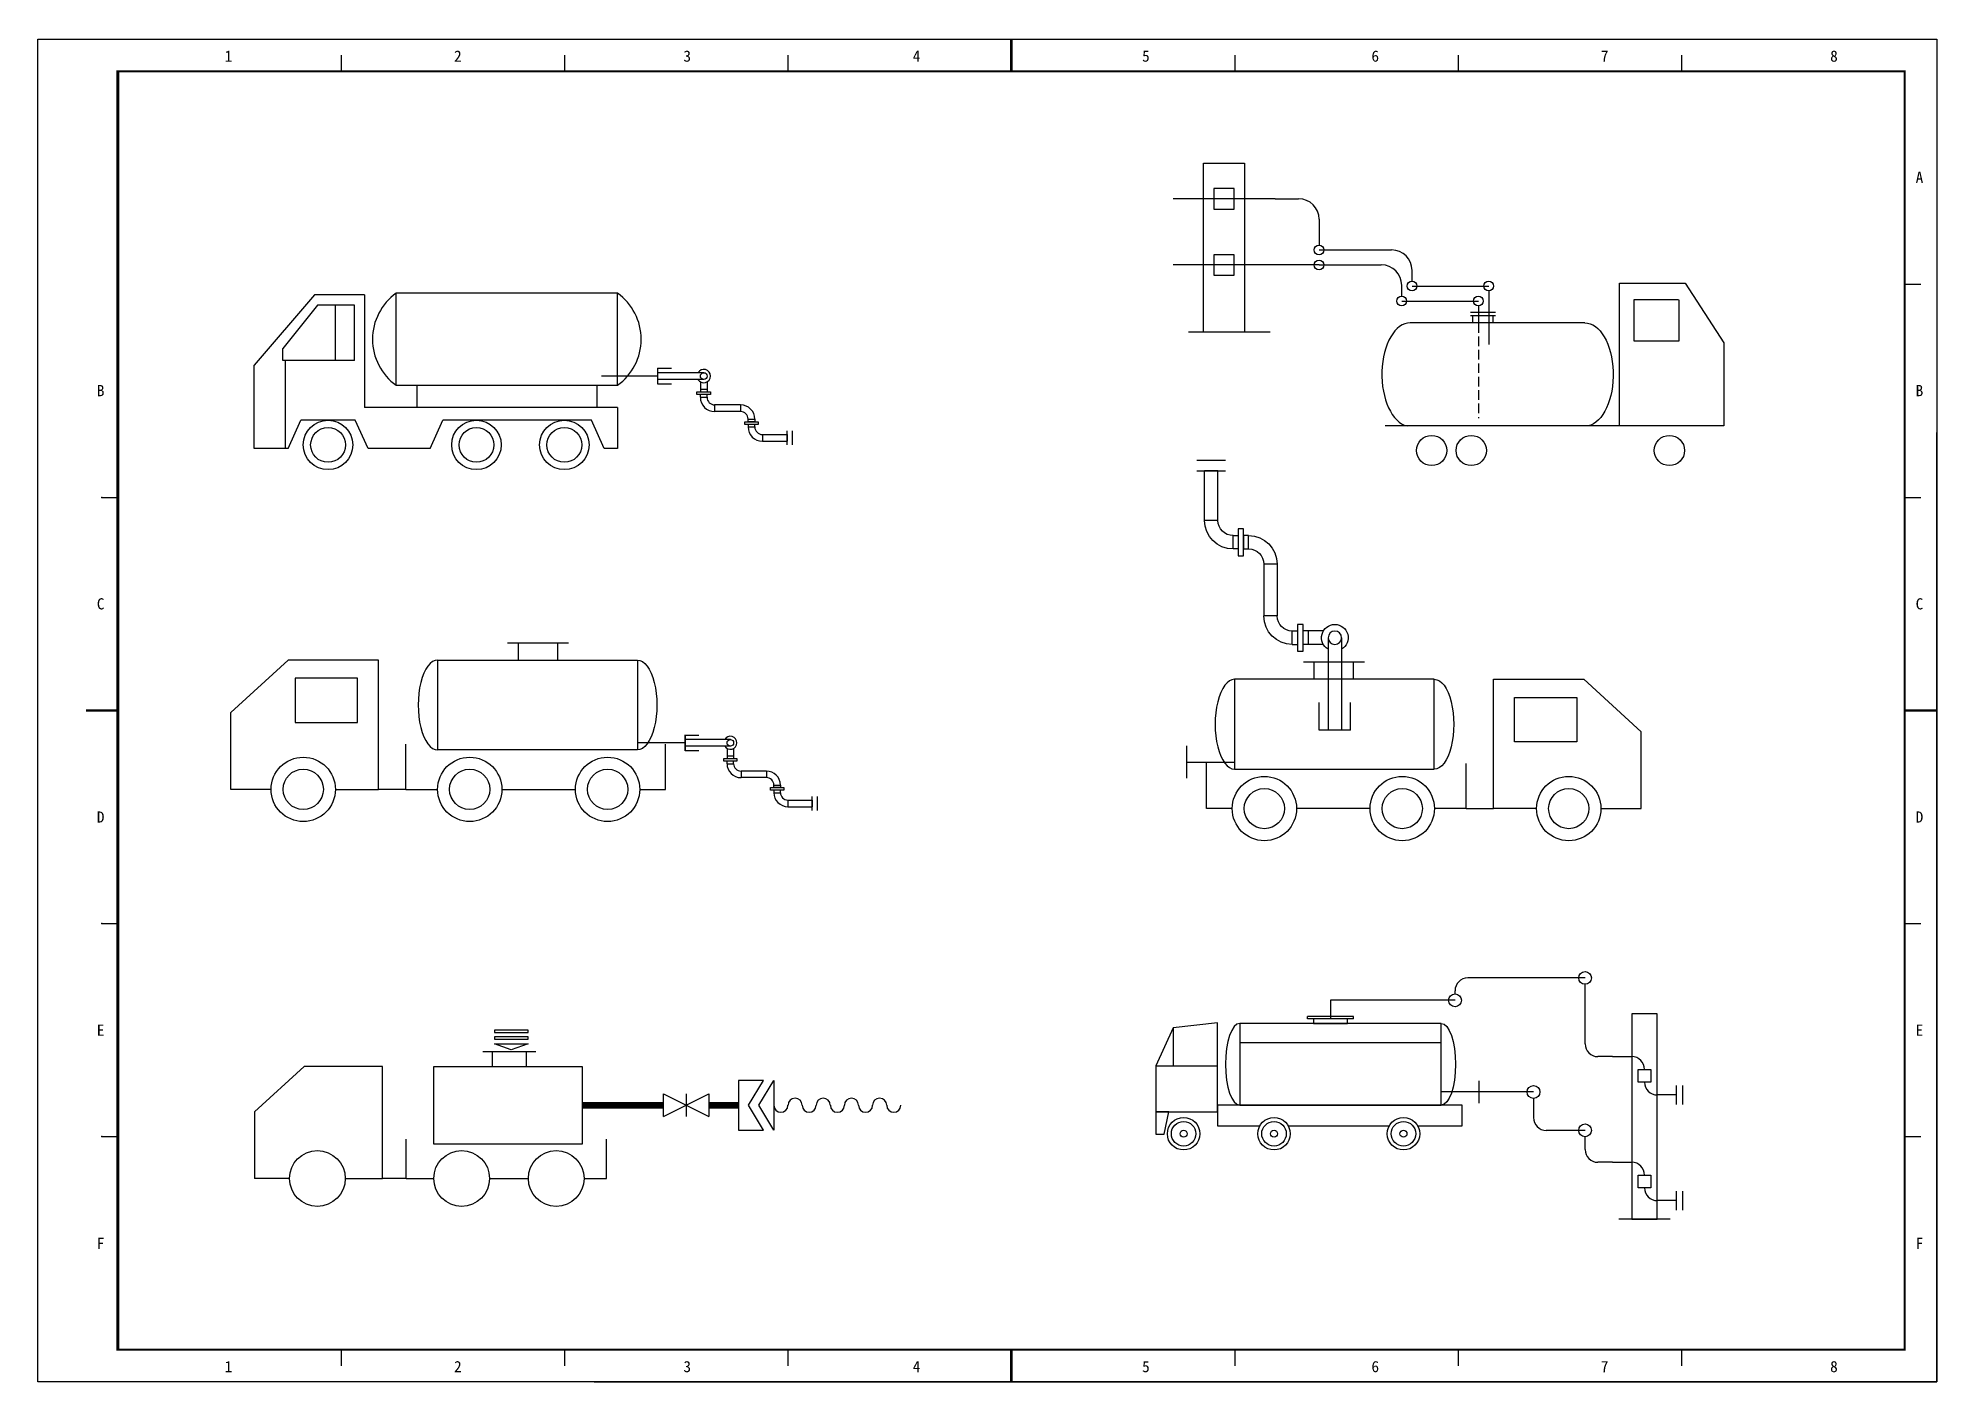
# Model space of a CAD drawing. Header units: millimetres. Extents: x 9671 to 25689, y -17516 to -2951.
# Drawn here: x 22345.4 to 22642.6, y -5527.3 to -5316.9 of the extents above; entities that cross this region are included whole.
import ezdxf

# ---------------------------------------------------------------- set-up
doc = ezdxf.new("R2010")
doc.units = ezdxf.units.MM
doc.linetypes.add('DASH', pattern=[0.35, 0.25, -0.1])
for name, color, linetype in [('A', 2, 'Continuous'), ('DIM', 3, 'Continuous'), ('PUB_TITLE', 4, 'Continuous'), ('sb', 2, 'Continuous'), ('SB_LC', 2, 'Continuous'), ('主物料', 11, 'Continuous'), ('主物料线', 2, 'Continuous'), ('图层1', 1, 'Continuous'), ('阀门', 7, 'Continuous')]:
    doc.layers.add(name, color=color, linetype=linetype)
doc.layers.add('港化设备', color=7, linetype='Continuous', lineweight=25)
doc.layers.add('设备', color=4, linetype='Continuous', lineweight=30)
doc.styles.add('QSDI', font='SimSun.ttf', dxfattribs={"width": 0.8})

# ---------------------------------------------------------------- blocks, each defined once
blk = doc.blocks.new('A$C5EF8455B')
at = {"layer": '阀门', "color": 3}
for p, q in [((0, -0.5), (0, 2.5)), ((0, 2.5), (6, -0.5)), ((0, -0.5), (6, 2.5)), ((3, 2.5), (3, -0.5)), ((6, 2.5), (6, -0.5))]:
    blk.add_line(p, q, dxfattribs=at)
blk = doc.blocks.new('A$C7D1F4FA8')
at = {"color": 1, "linetype": 'Continuous', "ltscale": 200}
for p, q in [((0, 15.02), (2.71, 15.02)), ((0, 15.02), (0, 11.94)), ((9.03, 14.14), (0, 14.14)), ((9.03, 12.82), (0, 12.82)), ((0, 11.94), (2.71, 11.94)), ((8.37, 12.36), (8.37, 10.37)), ((9.69, 12.36), (9.69, 10.37)), ((8.37, 10.89), (9.69, 10.89)), ((8.37, 10.37), (9.69, 10.37)), ((8.37, 9.32), (8.37, 9.84)), ((8.37, 9.32), (9.69, 9.32)), ((9.69, 9.32), (9.69, 9.84)), ((16.23, 7.84), (11.16, 7.84)), ((11.16, 7.84), (11.16, 6.53)), ((16.23, 7.84), (16.23, 6.53)), ((16.23, 6.53), (11.16, 6.53)), ((17.71, 5.05), (19.02, 5.05)), ((17.71, 4.55), (17.71, 5.05)), ((19.02, 4.55), (17.71, 4.55)), ((17.71, 4.02), (17.71, 3.53)), ((19.02, 5.05), (19.02, 4.55)), ((19.02, 3.53), (19.02, 4.02)), ((17.71, 3.53), (19.02, 3.53)), ((20.5, 2.05), (20.5, 0.74)), ((20.5, 2.05), (25.36, 2.05)), ((25.36, 0), (25.36, 2.79)), ((25.36, 2.05), (25.36, 0.74)), ((26.39, 0), (26.39, 2.79)), ((20.5, 0.74), (25.36, 0.74))]:
    blk.add_line(p, q, dxfattribs=at)
for points in [[(7.71, 10.37), (10.34, 10.37), (10.34, 9.84), (7.71, 9.84)], [(17.05, 4.55), (19.68, 4.55), (19.68, 4.02), (17.05, 4.02)]]:
    blk.add_lwpolyline(points, close=True, dxfattribs=at)
blk.add_circle((9.03, 13.48), 0.657, dxfattribs=at)
for centre, radius, start, end in [((9.03, 13.48), 1.3, 210.3811, 149.6189), ((11.16, 9.32), 2.79, 180, 270), ((11.16, 9.32), 1.48, 180, 270), ((16.23, 5.05), 2.79, 360, 90), ((16.23, 5.05), 1.48, 0, 90), ((20.5, 3.53), 2.79, 180, 270), ((20.5, 3.53), 1.48, 180, 270)]:
    blk.add_arc(centre, radius, start, end, dxfattribs=at)
blk = doc.blocks.new('2#图框，横')
for p, q in [((7777.69, 0), (7777.69, 420)), ((7777.69, 420), (8371.69, 420)), ((8371.69, 420), (8371.69, 0)), ((7872.57, 415), (7872.57, 410)), ((7942.44, 415), (7942.44, 410)), ((8012.32, 415), (8012.32, 410)), ((8152.07, 415), (8152.07, 410)), ((8221.94, 415), (8221.94, 410)), ((8291.82, 415), (8291.82, 410)), ((8361.69, 343.33), (8366.69, 343.33)), ((8371.69, 0), (8371.69, 297)), ((7797.69, 276.67), (7802.69, 276.67)), ((8361.69, 276.67), (8366.69, 276.67)), ((7797.69, 143.33), (7802.69, 143.33)), ((8361.69, 143.33), (8366.69, 143.33)), ((7797.69, 76.67), (7802.69, 76.67)), ((8361.69, 76.67), (8366.69, 76.67)), ((7872.57, 10), (7872.57, 5)), ((7942.44, 10), (7942.44, 5)), ((8012.32, 10), (8012.32, 5)), ((8152.07, 10), (8152.07, 5)), ((8221.94, 10), (8221.94, 5)), ((8291.82, 10), (8291.82, 5)), ((8371.69, 0), (7777.69, 0)), ((7951.69, 0), (8371.69, 0))]:
    blk.add_line(p, q)
for points, const_width in [([(8082.19, 410), (8082.19, 420)], 0.8), ([(8082.19, 410), (8082.19, 420)], 0.5), ([(7802.69, 210), (7792.69, 210)], 0.8), ([(7792.69, 210), (7802.69, 210)], 0.5), ([(8361.69, 210), (8371.69, 210)], 0.8), ([(8361.69, 210), (8371.69, 210)], 0.5), ([(8082.19, 10), (8082.19, 0)], 0.8), ([(8082.19, 10), (8082.19, 0)], 0.5)]:
    blk.add_lwpolyline(points, dxfattribs=dict(const_width=const_width))
blk.add_lwpolyline([(7802.69, 10, 1, 1, 0), (7802.69, 410, 0.6, 0.6, 0), (8361.69, 410, 0.6, 0.6, 0), (8361.69, 10, 0.6, 0.6, 0)], format="xyseb", close=True)
for p in [(7797.69, 276.67), (7797.69, 210), (7797.69, 143.33), (7797.69, 76.67)]:
    blk.add_point(p)
at = {"style": 'QSDI'}
for s, p in [('1', (7836.11, 412.98)), ('2', (7907.86, 412.98)), ('3', (7979.61, 412.98)), ('4', (8051.36, 412.98)), ('5', (8123.11, 412.98)), ('6', (8194.86, 412.98)), ('7', (8266.61, 412.98)), ('8', (8338.36, 412.98)), ('A', (8365.11, 375.02)), ('B', (7796.11, 308.32)), ('B', (8365.11, 308.32)), ('C', (7796.11, 241.62)), ('C', (8365.11, 241.62)), ('D', (7796.11, 174.92)), ('D', (8365.11, 174.92)), ('E', (7796.11, 108.22)), ('E', (8365.11, 108.22)), ('F', (7796.11, 41.52)), ('F', (8365.11, 41.52)), ('1', (7836.11, 2.98)), ('2', (7907.86, 2.98)), ('3', (7979.61, 2.98)), ('4', (8051.36, 2.98)), ('5', (8123.11, 2.98)), ('6', (8194.86, 2.98)), ('7', (8266.61, 2.98)), ('8', (8338.36, 2.98))]:
    blk.add_text(s, height=3.5, dxfattribs=at).set_placement(p)

msp = doc.modelspace()

# ---------------------------------------------------------------- linework, layer by layer
at = {"layer": 'A', "color": 2, "lineweight": -3}
for p, q in [((22592.79, -5364.77), (22592.79, -5355.26)), ((22592.79, -5355.26), (22603.1, -5355.26)), ((22603.1, -5355.26), (22609.12, -5364.61)), ((22602.04, -5357.88), (22595.06, -5357.88)), ((22595.06, -5357.88), (22595.06, -5364.32)), ((22602.13, -5364.32), (22602.13, -5357.88)), ((22587.38, -5361.47), (22560.09, -5361.47)), ((22573.39, -5359.88), (22569.52, -5359.88)), ((22573.39, -5360.38), (22569.52, -5360.38)), ((22569.86, -5361.47), (22569.86, -5360.38)), ((22573.04, -5361.47), (22573.04, -5360.38)), ((22595.06, -5364.32), (22602.13, -5364.32)), ((22592.79, -5377.6), (22592.79, -5364.61)), ((22609.12, -5364.61), (22609.12, -5377.6)), ((22609.12, -5377.6), (22592.79, -5377.6))]:
    msp.add_line(p, q, dxfattribs=at)
for centre, major_axis, ratio, start_param, end_param in [((22560.09, -5369.56), (0, 8.09), 0.54983, 0, 3.02695), ((22563.43, -5381.45), (-1.67, 1.67), 1, 3.926991, 10.210176), ((22569.62, -5381.45), (-1.67, 1.67), 1, 3.926991, 10.210176), ((22600.62, -5381.45), (-1.67, 1.67), 1, 3.926991, 10.210176)]:
    msp.add_ellipse(centre, major_axis=major_axis, ratio=ratio, start_param=start_param, end_param=end_param, dxfattribs=at)
at = {"layer": 'A', "color": 2, "lineweight": -3, "extrusion": (0, 0, -1)}
msp.add_ellipse((22587.38, -5369.56), major_axis=(0, 8.09), ratio=0.54983, start_param=0, end_param=3.02695, dxfattribs=at)
at = {"layer": 'DIM', "color": 2}
for points in [[(22416.82, -5472.51), (22422.1, -5472.51), (22422.1, -5472.11), (22416.82, -5472.11)], [(22416.82, -5473.56), (22422.1, -5473.56), (22422.1, -5473.16), (22416.82, -5473.16)], [(22416.82, -5474.29), (22422.1, -5474.29), (22419.46, -5475.22)]]:
    msp.add_lwpolyline(points, close=True, dxfattribs=at)
at = {"layer": 'DIM', "color": 1}
for points in [[(22458.89, -5479.98), (22454.99, -5479.98), (22454.99, -5487.78), (22458.89, -5487.78), (22456.55, -5483.88)], [(22460.54, -5479.98), (22460.54, -5487.78), (22458.2, -5483.88)]]:
    msp.add_lwpolyline(points, close=True, dxfattribs=at)
for centre, start, end in [((22463.85, -5483.88), 0, 180), ((22468.26, -5483.88), 0, 180), ((22472.67, -5483.88), 360, 180), ((22477.08, -5483.88), 0, 180), ((22461.64, -5483.88), 180, 0), ((22466.06, -5483.88), 180, 0), ((22470.47, -5483.88), 180, 0), ((22474.88, -5483.88), 180, 0), ((22479.29, -5483.88), 180, 0)]:
    msp.add_arc(centre, 1.1, start, end, dxfattribs=at)
at = {"layer": 'PUB_TITLE', "color": 1}
msp.add_line((22454.99, -5483.88), (22452.16, -5483.88), dxfattribs=at)
at = {"layer": 'sb', "color": 4}
msp.add_line((22442.34, -5369.81), (22433.55, -5369.81), dxfattribs=at)
at = {"layer": 'SB_LC', "color": 1}
msp.add_line((22547.6, -5467.46), (22547.6, -5470.37), dxfattribs=at)
at = {"layer": 'SB_LC'}
for p, q in [((22551.19, -5469.97), (22544.02, -5469.97)), ((22544.02, -5470.37), (22544.02, -5469.97)), ((22551.19, -5470.37), (22544.02, -5470.37)), ((22544.95, -5470.37), (22544.95, -5471.08)), ((22544.95, -5471.08), (22550.25, -5471.08)), ((22550.25, -5471.08), (22550.25, -5470.37)), ((22551.19, -5470.37), (22551.19, -5469.97)), ((22522.99, -5471.79), (22520.28, -5477.73)), ((22522.99, -5471.79), (22522.99, -5477.73)), ((22564.91, -5474.13), (22533.42, -5474.13)), ((22520.28, -5477.73), (22529.93, -5477.73)), ((22570.8, -5480.05), (22570.8, -5483.55)), ((22570.8, -5481.8), (22564.91, -5481.8)), ((22568.22, -5483.84), (22529.93, -5483.84)), ((22529.93, -5483.84), (22529.93, -5487.12)), ((22568.22, -5487.12), (22568.22, -5483.84)), ((22529.93, -5487.12), (22536.53, -5487.12)), ((22541.01, -5487.12), (22556.77, -5487.12)), ((22561.26, -5487.12), (22568.22, -5487.12))]:
    msp.add_line(p, q, dxfattribs=at)
at = {"layer": 'SB_LC', "color": 2}
for p, q in [((22415.02, -5475.46), (22423.31, -5475.46)), ((22416.5, -5477.79), (22416.5, -5475.46)), ((22421.85, -5477.79), (22421.85, -5475.46)), ((22379.3, -5484.92), (22387.09, -5477.79)), ((22403.04, -5495.33), (22403.04, -5489.19)), ((22434.34, -5495.33), (22434.34, -5489.18)), ((22384.78, -5495.33), (22379.3, -5495.33)), ((22403.04, -5495.33), (22399.33, -5495.33)), ((22403.04, -5495.33), (22407.35, -5495.33)), ((22416.06, -5495.33), (22422.14, -5495.33)), ((22430.85, -5495.33), (22434.34, -5495.33))]:
    msp.add_line(p, q, dxfattribs=at)
at = {"layer": 'SB_LC'}
msp.add_lwpolyline([(22520.28, -5477.73), (22520.28, -5484.9), (22529.93, -5484.9), (22529.93, -5471), (22522.99, -5471.79)], dxfattribs=at)
for points in [[(22564.91, -5471.08), (22533.42, -5471.08), (22533.42, -5483.84), (22564.91, -5483.84)], [(22522.34, -5484.9), (22520.28, -5484.9), (22520.28, -5488.38), (22521.58, -5488.38)]]:
    msp.add_lwpolyline(points, close=True, dxfattribs=at)
at = {"layer": 'SB_LC', "color": 2}
for points in [[(22393.49, -5495.33), (22399.33, -5495.33), (22399.33, -5477.79), (22387.09, -5477.79)], [(22379.3, -5484.92), (22379.3, -5495.33)]]:
    msp.add_lwpolyline(points, dxfattribs=at)
msp.add_lwpolyline([(22430.54, -5489.98), (22407.36, -5489.98), (22407.36, -5477.79), (22430.54, -5477.79)], close=True, dxfattribs=at)
at = {"layer": 'SB_LC'}
for centre, radius in [((22524.63, -5488.33), 2.54), ((22538.77, -5488.33), 2.54), ((22559.02, -5488.33), 2.54), ((22524.63, -5488.33), 1.92), ((22524.63, -5488.33), 0.548), ((22538.77, -5488.33), 1.92), ((22538.77, -5488.33), 0.548), ((22559.02, -5488.33), 1.92), ((22559.02, -5488.33), 0.548)]:
    msp.add_circle(centre, radius, dxfattribs=at)
at = {"layer": 'SB_LC', "color": 2}
for centre in [(22389.13, -5495.33), (22411.7, -5495.33), (22426.49, -5495.33)]:
    msp.add_circle(centre, 4.36, dxfattribs=at)
at = {"layer": 'SB_LC'}
msp.add_ellipse((22533.42, -5477.46), major_axis=(0, -6.38), ratio=0.354043, start_param=3.141593, end_param=6.283185, dxfattribs=at)
at = {"layer": 'SB_LC', "extrusion": (0, 0, -1)}
msp.add_ellipse((22564.91, -5477.46), major_axis=(0, -6.38), ratio=0.354043, start_param=3.141593, end_param=6.283185, dxfattribs=at)
at = {"layer": '主物料', "color": 2, "const_width": 1.04}
msp.add_lwpolyline([(22443.29, -5483.88), (22430.54, -5483.88)], dxfattribs=at)
at = {"layer": '主物料', "color": 1, "const_width": 1.04}
msp.add_lwpolyline([(22454.99, -5483.88), (22450.38, -5483.88)], dxfattribs=at)
at = {"layer": '主物料线', "color": 2, "lineweight": -3, "ltscale": 6}
msp.add_line((22592.79, -5377.6), (22556.17, -5377.6), dxfattribs=at)
at = {"layer": '图层1', "color": 1}
for p, q in [((22587.43, -5463.96), (22569.08, -5463.96)), ((22587.43, -5474.27), (22587.43, -5464.96)), ((22567.08, -5467.46), (22547.6, -5467.46)), ((22567.08, -5466.46), (22567.08, -5465.96)), ((22598.72, -5469.58), (22594.72, -5469.58)), ((22591.72, -5476.27), (22589.43, -5476.27)), ((22591.72, -5476.27), (22594.72, -5476.27)), ((22579.36, -5481.8), (22570.8, -5481.8)), ((22579.36, -5482.8), (22579.36, -5485.8)), ((22601.72, -5482.27), (22598.72, -5482.27)), ((22601.72, -5483.77), (22601.72, -5480.77)), ((22602.72, -5483.77), (22602.72, -5480.77)), ((22587.43, -5487.8), (22581.36, -5487.8)), ((22587.43, -5490.8), (22587.43, -5488.8)), ((22591.72, -5492.8), (22589.43, -5492.8)), ((22591.72, -5492.8), (22594.72, -5492.8)), ((22601.71, -5500.3), (22601.71, -5497.3)), ((22602.71, -5500.3), (22602.71, -5497.3)), ((22601.72, -5498.8), (22598.72, -5498.8)), ((22600.72, -5501.69), (22592.72, -5501.69))]:
    msp.add_line(p, q, dxfattribs=at)
msp.add_lwpolyline([(22594.72, -5469.58), (22594.72, -5501.69), (22598.72, -5501.69), (22598.72, -5469.58)], dxfattribs=at)
for points in [[(22597.72, -5478.27), (22597.72, -5480.27), (22595.72, -5480.27), (22595.72, -5478.27)], [(22597.72, -5494.8), (22597.72, -5496.8), (22595.72, -5496.8), (22595.72, -5494.8)]]:
    msp.add_lwpolyline(points, close=True, dxfattribs=at)
for centre in [(22587.43, -5463.96), (22567.08, -5467.46), (22579.36, -5481.8), (22587.43, -5487.8)]:
    msp.add_circle(centre, 1, dxfattribs=at)
for centre, start, end in [((22569.08, -5465.96), 90, 180), ((22589.43, -5474.27), 180, 270), ((22594.72, -5478.27), 0, 90), ((22598.72, -5480.27), 180, 270), ((22581.36, -5485.8), 180, 270), ((22589.43, -5490.8), 180, 270), ((22594.72, -5494.8), 0, 90), ((22598.72, -5496.8), 180, 270)]:
    msp.add_arc(centre, 2, start, end, dxfattribs=at)
at = {"layer": '港化设备', "color": 1, "lineweight": -3}
for p, q in [((22538.96, -5342.08), (22522.97, -5342.08)), ((22545.82, -5345.28), (22545.82, -5349.31)), ((22560.36, -5354.96), (22560.36, -5353.28)), ((22558.74, -5357.3), (22558.74, -5355.62))]:
    msp.add_line(p, q, dxfattribs=at)
at = {"layer": '港化设备', "color": 1, "lineweight": -3, "ltscale": 6}
for p, q in [((22538.96, -5342.08), (22542.62, -5342.08)), ((22545.82, -5352.42), (22522.97, -5352.42)), ((22545.82, -5350.08), (22557.16, -5350.08)), ((22545.82, -5352.42), (22555.54, -5352.42)), ((22558.74, -5358.07), (22570.74, -5358.07)), ((22560.36, -5355.72), (22572.36, -5355.72)), ((22572.36, -5356.48), (22572.36, -5364.86)), ((22570.74, -5358.83), (22570.74, -5361.74)), ((22525.37, -5362.87), (22538.17, -5362.87))]:
    msp.add_line(p, q, dxfattribs=at)
at = {"layer": '港化设备', "color": 1, "linetype": 'DASH', "lineweight": -3, "ltscale": 6}
msp.add_line((22570.74, -5361.52), (22570.74, -5376.4), dxfattribs=at)
at = {"layer": '港化设备', "color": 1, "lineweight": -3, "ltscale": 6}
msp.add_lwpolyline([(22527.76, -5362.87), (22527.76, -5336.5), (22534.16, -5336.5), (22534.16, -5362.87)], dxfattribs=at)
for points in [[(22529.36, -5340.48), (22529.36, -5343.68), (22532.56, -5343.68), (22532.56, -5340.48)], [(22529.36, -5350.82), (22529.36, -5354.02), (22532.56, -5354.02), (22532.56, -5350.82)]]:
    msp.add_lwpolyline(points, close=True, dxfattribs=at)
for centre in [(22545.82, -5350.08), (22545.82, -5352.42), (22560.36, -5355.72), (22572.36, -5355.72), (22558.74, -5358.07), (22570.74, -5358.07)]:
    msp.add_circle(centre, 0.764, dxfattribs=at)
at = {"layer": '港化设备', "color": 1, "lineweight": -3}
for centre in [(22542.62, -5345.28), (22555.54, -5355.62), (22557.16, -5353.28)]:
    msp.add_arc(centre, 3.2, 0, 90, dxfattribs=at)
at = {"layer": '设备', "color": 2}
for p, q in [((22388.67, -5357.11), (22379.24, -5368.1)), ((22396.48, -5357.11), (22388.67, -5357.11)), ((22396.48, -5357.11), (22396.48, -5374.72)), ((22401.48, -5371.26), (22401.48, -5356.85)), ((22436.06, -5356.85), (22401.48, -5356.85)), ((22436.06, -5371.26), (22436.06, -5356.85)), ((22389.14, -5358.71), (22383.74, -5365.52)), ((22394.92, -5358.71), (22389.14, -5358.71)), ((22391.95, -5367.36), (22391.95, -5358.71)), ((22394.92, -5367.36), (22394.92, -5358.71)), ((22383.74, -5367.36), (22383.74, -5365.52)), ((22394.92, -5367.36), (22383.74, -5367.36)), ((22384.14, -5381.16), (22384.14, -5367.36)), ((22379.24, -5381.16), (22379.24, -5368.1)), ((22436.06, -5371.26), (22401.48, -5371.26)), ((22404.69, -5371.26), (22404.69, -5374.72)), ((22432.85, -5371.26), (22432.85, -5374.72)), ((22436.06, -5374.72), (22396.48, -5374.72)), ((22436.06, -5374.72), (22436.06, -5381.16)), ((22384.55, -5381.16), (22386.56, -5376.71)), ((22395.03, -5376.71), (22386.56, -5376.71)), ((22397.05, -5381.16), (22395.03, -5376.71)), ((22406.77, -5381.16), (22408.78, -5376.71)), ((22432, -5376.71), (22408.78, -5376.71)), ((22434.01, -5381.16), (22432, -5376.71)), ((22384.55, -5381.16), (22379.24, -5381.16)), ((22406.77, -5381.16), (22397.05, -5381.16)), ((22436.06, -5381.16), (22434.01, -5381.16)), ((22418.86, -5411.54), (22428.42, -5411.54)), ((22420.57, -5414.23), (22420.57, -5411.54)), ((22426.74, -5414.23), (22426.74, -5411.54)), ((22375.58, -5422.45), (22384.56, -5414.23)), ((22407.95, -5428.29), (22407.95, -5414.23)), ((22407.95, -5414.23), (22439.19, -5414.23)), ((22439.19, -5414.23), (22439.19, -5428.29)), ((22552.93, -5414.55), (22543.37, -5414.55)), ((22545.05, -5417.24), (22545.05, -5414.55)), ((22551.22, -5417.24), (22551.22, -5414.55)), ((22563.84, -5417.24), (22532.6, -5417.24)), ((22532.6, -5417.24), (22532.6, -5431.3)), ((22563.84, -5431.3), (22563.84, -5417.24)), ((22596.21, -5425.46), (22587.23, -5417.24)), ((22375.58, -5434.46), (22375.58, -5422.45)), ((22446.65, -5428.42), (22446.65, -5425.94)), ((22596.21, -5437.47), (22596.21, -5425.46)), ((22402.96, -5434.46), (22402.96, -5427.39)), ((22439.19, -5428.29), (22407.95, -5428.29)), ((22443.59, -5434.46), (22443.59, -5427.37)), ((22525.14, -5432.73), (22525.14, -5427.66)), ((22528.2, -5437.47), (22528.2, -5430.38)), ((22532.6, -5431.3), (22563.84, -5431.3)), ((22568.83, -5437.47), (22568.83, -5430.4)), ((22381.9, -5434.46), (22375.58, -5434.46)), ((22402.96, -5434.46), (22398.69, -5434.46)), ((22402.96, -5434.46), (22407.94, -5434.46)), ((22417.99, -5434.46), (22429.5, -5434.46)), ((22439.55, -5434.46), (22443.59, -5434.46)), ((22532.24, -5437.47), (22528.2, -5437.47)), ((22553.8, -5437.47), (22542.29, -5437.47)), ((22568.83, -5437.47), (22563.85, -5437.47)), ((22568.83, -5437.47), (22573.1, -5437.47)), ((22589.89, -5437.47), (22596.21, -5437.47))]:
    msp.add_line(p, q, dxfattribs=at)
for points in [[(22391.95, -5434.46), (22398.69, -5434.46), (22398.69, -5414.23), (22384.56, -5414.23)], [(22579.84, -5437.47), (22573.1, -5437.47), (22573.1, -5417.24), (22587.23, -5417.24)], [(22446.65, -5427.18), (22439.19, -5427.18)], [(22525.14, -5430.19), (22532.6, -5430.19)]]:
    msp.add_lwpolyline(points, dxfattribs=at)
for points in [[(22395.4, -5417.07), (22385.64, -5417.07), (22385.64, -5423.99), (22395.4, -5423.99)], [(22576.39, -5420.08), (22586.15, -5420.08), (22586.15, -5427), (22576.39, -5427)]]:
    msp.add_lwpolyline(points, close=True, dxfattribs=at)
for centre, radius in [((22390.8, -5380.58), 3.87), ((22390.8, -5380.58), 2.72), ((22414.01, -5380.58), 3.87), ((22414.01, -5380.58), 2.72), ((22427.76, -5380.58), 3.87), ((22427.76, -5380.58), 2.72), ((22386.92, -5434.46), 5.03), ((22412.96, -5434.46), 5.03), ((22434.53, -5434.46), 5.03), ((22386.92, -5434.46), 3.15), ((22412.96, -5434.46), 3.15), ((22434.53, -5434.46), 3.15), ((22537.26, -5437.47), 5.03), ((22558.83, -5437.47), 5.03), ((22584.87, -5437.47), 5.03), ((22537.26, -5437.47), 3.15), ((22558.83, -5437.47), 3.15), ((22584.87, -5437.47), 3.15)]:
    msp.add_circle(centre, radius, dxfattribs=at)
for centre, start, end in [((22406.58, -5364.05), 125.3113, 234.6887), ((22430.96, -5364.05), 305.3113, 54.6887)]:
    msp.add_arc(centre, 8.83, start, end, dxfattribs=at)
for centre in [(22407.95, -5421.26), (22532.6, -5424.27)]:
    msp.add_ellipse(centre, major_axis=(0, 7.03), ratio=0.433689, start_param=0, end_param=3.141593, dxfattribs=at)
at = {"layer": '设备', "color": 2, "extrusion": (0, 0, -1)}
for centre in [(22439.19, -5421.26), (22563.84, -5424.27)]:
    msp.add_ellipse(centre, major_axis=(0, 7.03), ratio=0.433689, start_param=0, end_param=3.141593, dxfattribs=at)

# ---------------------------------------------------------------- block references
at = {"color": 2, "xscale": 0.4999999999999969, "yscale": 0.4999999999999969, "zscale": 0.4999999999999969}
msp.add_blockref('2#图框，横', (18456.58, -5527.12), dxfattribs=at)
at = {"color": 2, "linetype": 'Continuous', "ltscale": 200}
for p, xscale, yscale, zscale in [((22442.34, -5380.59), 0.7999999999992724, 0.7999999999992724, 0.8), ((22446.65, -5437.75), 0.7839999999992869, 0.7839999999992869, 0.7839999999999999)]:
    msp.add_blockref('A$C7D1F4FA8', p, dxfattribs=dict(at, xscale=xscale, yscale=yscale, zscale=zscale))
at = {"color": 2, "linetype": 'Continuous', "ltscale": 200, "xscale": -1.599999999998545, "yscale": 1.599999999998545, "zscale": 1.6, "rotation": 270}
msp.add_blockref('A$C7D1F4FA8', (22526.72, -5425.19), dxfattribs=at)
at = {"layer": '阀门', "color": 2, "xscale": 1.181818181814742, "yscale": 1.181818181818289, "zscale": 1.181818181818183}
msp.add_blockref('A$C5EF8455B', (22443.29, -5485.06), dxfattribs=at)

doc.saveas('drawing.dxf')
